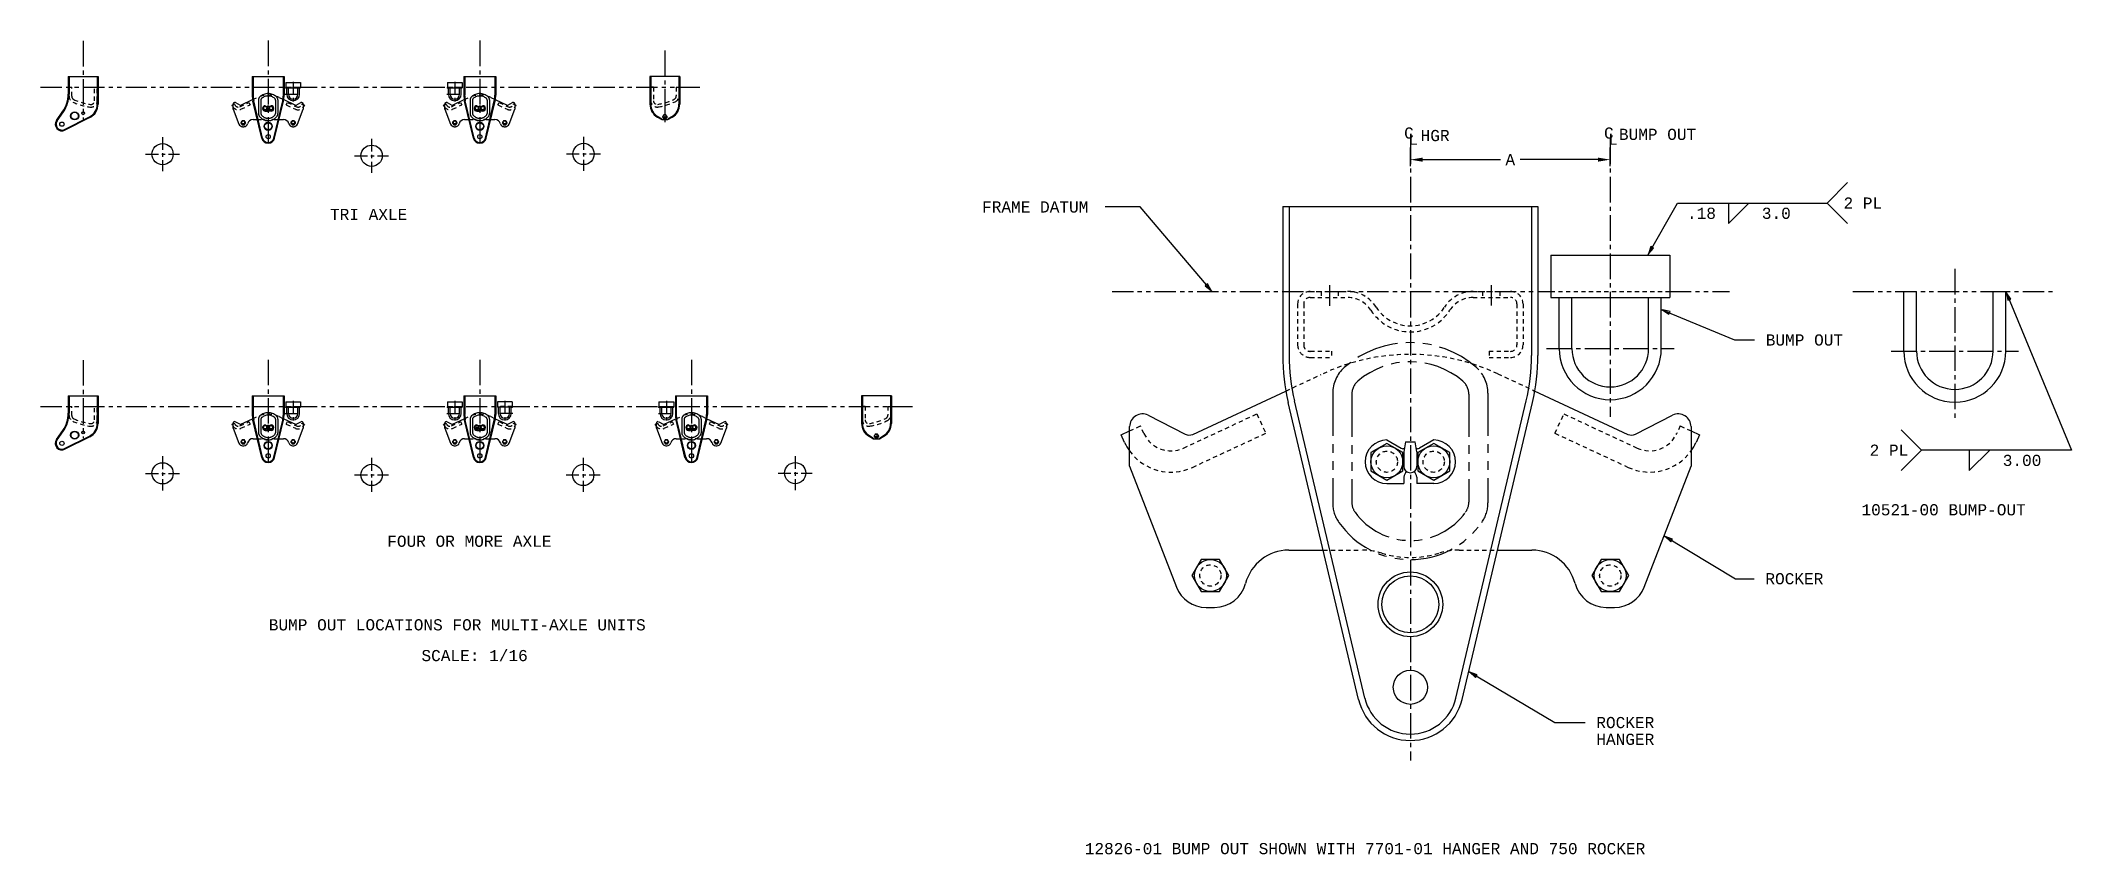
# Model space of a CAD drawing. Extents: x -28.6 to 31.1, y -11.1 to 12.8.
import ezdxf

# ---------------------------------------------------------------- set-up
doc = ezdxf.new("R2010")
doc.units = 0
doc.header["$MEASUREMENT"] = 0
for name, pattern in [('CENTER2', [1.125, 0.75, -0.125, 0.125, -0.125]), ('HIDDEN2', [0.1875, 0.125, -0.0625]), ('PHANTOM2', [1.25, 0.625, -0.125, 0.125, -0.125, 0.125, -0.125])]:
    doc.linetypes.add(name, pattern=pattern)
doc.layers.get('DEFPOINTS').update_dxf_attribs({"linetype": 'CONTINUOUS'})
for name, color, linetype in [('CENTER', 150, 'CENTER2'), ('DIM', 6, 'CONTINUOUS'), ('HIDDEN', 104, 'HIDDEN2'), ('PHANTOM_L', 150, 'PHANTOM2'), ('SOLID_M', 54, 'CONTINUOUS')]:
    doc.layers.add(name, color=color, linetype=linetype)
doc.styles.get("Standard").update_dxf_attribs({"font": 'monotxt.shx'})
doc.dimstyles.new('HALF_SCALE', dxfattribs={"dimscale": 2, "dimtxt": 0.164, "dimasz": 0.18, "dimexe": 0.18, "dimexo": 0.0625, "dimgap": 0.09, "dimtad": 0, "dimtih": 1, "dimtoh": 1, "dimzin": 4, "dimtxsty": 'STANDARD', "dimcen": 0.09, "dimclrd": 6, "dimclre": 6, "dimclrt": 6, "dimazin": 3, "dimtfac": 1, "dimtofl": 0, "dimtmove": 0, "dimatfit": 3, "dimtolj": 1, "dimtzin": 0})

msp = doc.modelspace()

# ---------------------------------------------------------------- texts
at = {"layer": 'DIM', "width": 1.000003}
for s, height, p in [('C', 0.328, (11.498, 9.949)), ('HGR', 0.3281, (11.983, 9.876)), ('C', 0.328, (17.373, 9.949)), (' BUMP OUT', 0.3281, (17.526, 9.911)), ('L', 0.328, (11.619, 9.767)), ('L', 0.328, (17.494, 9.767)), ('TRI AXLE', 0.3281, (-20.066, 7.558)), ('FRAME DATUM', 0.32812, (-0.904, 7.779)), ('.18', 0.3281, (19.81, 7.592)), ('3.0', 0.3281, (22.01, 7.592)), ('2 PL', 0.3281, (24.41, 7.892)), (' BUMP OUT', 0.3281, (21.842, 3.872)), ('2 PL', 0.3281, (25.177, 0.634)), ('3.00', 0.3281, (29.089, 0.334)), ('10521-00 BUMP-OUT', 0.32812, (24.938, -1.116)), ('FOUR OR MORE AXLE', 0.32812, (-18.384, -2.04)), (' ROCKER', 0.3281, (21.83, -3.141)), ('BUMP OUT LOCATIONS FOR MULTI-AXLE UNITS', 0.32812, (-21.864, -4.495)), ('SCALE: 1/16', 0.32812, (-17.378, -5.399)), (' ROCKER', 0.3281, (16.862, -7.366)), (' HANGER', 0.3281, (16.862, -7.858)), ('12826-01 BUMP OUT SHOWN WITH 7701-01 HANGER AND 750 ROCKER', 0.32812, (2.113, -11.069))]:
    msp.add_text(s, height=height, dxfattribs=at).set_placement(p)

# ---------------------------------------------------------------- blocks, each defined once
blk = doc.blocks.new('*D23')
at = {"layer": 'DEFPOINTS', "color": 0}
for p in [(11.681, 9.013), (17.556, 9.332), (17.556, 9.013)]:
    blk.add_point(p, dxfattribs=at)
at = {"layer": 'DIM', "color": 6}
for p, q in [((11.681, 9.138), (11.681, 9.692)), ((17.556, 9.138), (17.556, 9.692)), ((12.041, 9.332), (14.329, 9.332)), ((17.196, 9.332), (14.907, 9.332))]:
    blk.add_line(p, q, dxfattribs=at)
for points in [[(12.041, 9.392), (12.041, 9.272), (11.681, 9.332)], [(17.196, 9.392), (17.196, 9.272), (17.556, 9.332)]]:
    blk.add_solid(points, dxfattribs=at)
at = {"layer": 'DIM', "color": 6, "insert": (14.618, 9.332), "char_height": 0.328, "attachment_point": 5}
blk.add_mtext('\\A1;A', dxfattribs=at)

# ---------------------------------------------------------------- dimensions: what is measured, and where the dimension line sits
at = {"layer": 'DIM'}
dim = msp.add_linear_dim(base=(17.556, 9.332), p1=(11.681, 9.013), p2=(17.556, 9.013), text='A', dimstyle='HALF_SCALE', dxfattribs=at)
dim.commit()
dim.dimension.update_dxf_attribs({"geometry": '*D23', "text_midpoint": (14.618, 9.332)})

# ---------------------------------------------------------------- linework, layer by layer
at = {"layer": 'CENTER'}
for p, q in [((-27.319, 12.821), (-27.319, 10.523)), ((-21.882, 12.828), (-21.882, 9.738)), ((-15.663, 12.828), (-15.663, 9.738)), ((-10.226, 12.536), (-10.226, 10.432)), ((11.681, 9.95), (11.681, -8.316)), ((17.556, 9.95), (17.556, 1.781)), ((27.681, 6.124), (27.681, 1.71)), ((9.306, 5.648), (9.306, 5.039)), ((14.056, 5.648), (14.056, 5.047)), ((15.681, 3.781), (19.431, 3.781)), ((25.806, 3.71), (29.556, 3.71)), ((-27.319, 3.446), (-27.319, 1.148)), ((-21.882, 3.453), (-21.882, 0.363)), ((-15.663, 3.453), (-15.663, 0.363)), ((-9.444, 3.453), (-9.444, 0.363))]:
    msp.add_line(p, q, dxfattribs=at)
at = {"layer": 'CENTER', "ltscale": 0.5}
for p, q in [((-21.148, 11.619), (-21.148, 11.001)), ((-16.398, 11.619), (-16.398, 11.001)), ((-21.382, 11.251), (-20.913, 11.251)), ((-16.632, 11.251), (-16.163, 11.251)), ((-24.985, 9.993), (-24.985, 8.993)), ((-18.843, 9.946), (-18.843, 8.946)), ((-12.615, 9.999), (-12.615, 8.999)), ((-25.485, 9.493), (-24.485, 9.493)), ((-19.343, 9.446), (-18.343, 9.446)), ((-13.115, 9.499), (-12.115, 9.499)), ((-21.382, 1.876), (-20.913, 1.876)), ((-21.148, 2.244), (-21.148, 1.626)), ((-16.632, 1.876), (-16.163, 1.876)), ((-16.398, 2.244), (-16.398, 1.626)), ((-14.694, 1.876), (-15.163, 1.876)), ((-14.929, 2.244), (-14.929, 1.626)), ((-10.413, 1.876), (-9.944, 1.876)), ((-10.179, 2.244), (-10.179, 1.626)), ((-24.985, 0.618), (-24.985, -0.382)), ((-6.396, 0.624), (-6.396, -0.376)), ((-25.485, 0.118), (-24.485, 0.118)), ((-19.343, 0.071), (-18.343, 0.071)), ((-18.843, 0.571), (-18.843, -0.429)), ((-13.124, 0.071), (-12.124, 0.071)), ((-12.624, 0.571), (-12.624, -0.429)), ((-6.896, 0.124), (-5.896, 0.124))]:
    msp.add_line(p, q, dxfattribs=at)
at = {"layer": 'DIM'}
for p, q in [((24.528, 8.656), (23.928, 8.056)), ((3.742, 7.944), (2.717, 7.944)), ((5.857, 5.46), (3.742, 7.944)), ((18.66, 6.531), (19.528, 8.056)), ((19.528, 8.056), (23.928, 8.056)), ((21.028, 7.456), (21.628, 8.056)), ((21.028, 8.056), (21.028, 7.456)), ((23.928, 8.056), (24.528, 7.456)), ((29.181, 5.46), (31.106, 0.798)), ((19.056, 4.933), (21.203, 4.036)), ((21.203, 4.036), (21.795, 4.036)), ((26.106, 1.398), (26.706, 0.798)), ((26.706, 0.798), (26.106, 0.198)), ((31.106, 0.798), (26.706, 0.798)), ((28.106, 0.198), (28.706, 0.798)), ((28.106, 0.798), (28.106, 0.198)), ((19.137, -1.718), (21.238, -2.977)), ((21.238, -2.977), (21.783, -2.977)), ((13.396, -5.705), (15.93, -7.202)), ((15.93, -7.202), (16.815, -7.202))]:
    msp.add_line(p, q, dxfattribs=at)
for points in [[(18.75, 6.781), (18.68, 6.566), (18.829, 6.736)], [(5.653, 5.629), (5.831, 5.491), (5.723, 5.689)], [(29.323, 5.236), (29.196, 5.423), (29.238, 5.201)], [(19.314, 4.875), (19.092, 4.918), (19.279, 4.79)], [(19.385, -1.813), (19.172, -1.738), (19.338, -1.892)], [(13.644, -5.798), (13.43, -5.725), (13.598, -5.877)]]:
    msp.add_lwpolyline(points, close=True, dxfattribs=at)
at = {"layer": 'HIDDEN'}
for p, q in [((-27.733, 11.195), (-27.733, 11.46)), ((-27.733, 11.46), (-27.655, 11.46)), ((-27.655, 11.195), (-27.655, 11.46)), ((-26.983, 11.46), (-26.905, 11.46)), ((-26.983, 11.062), (-26.983, 11.46)), ((-26.905, 11.062), (-26.905, 11.46)), ((-21.366, 11.46), (-20.929, 11.46)), ((-16.616, 11.46), (-16.179, 11.46)), ((-10.562, 11.46), (-10.64, 11.46)), ((-10.64, 11.46), (-10.64, 11.064)), ((-10.562, 11.46), (-10.562, 11.064)), ((-9.89, 11.46), (-9.812, 11.46)), ((-9.89, 11.46), (-9.89, 11.205)), ((-9.812, 11.46), (-9.812, 11.205)), ((-22.913, 10.948), (-22.874, 10.967)), ((-22.86, 10.938), (-22.874, 10.967)), ((-22.715, 10.885), (-22.446, 11.011)), ((-22.682, 10.815), (-22.413, 10.94)), ((-22.446, 11.011), (-22.413, 10.94)), ((-22.339, 11.095), (-22.21, 11.155)), ((-21.561, 11.158), (-21.427, 11.096)), ((-21.351, 10.94), (-21.318, 11.011)), ((-21.351, 10.94), (-21.082, 10.815)), ((-21.318, 11.011), (-21.049, 10.885)), ((-20.89, 10.967), (-20.903, 10.938)), ((-20.89, 10.967), (-20.851, 10.948)), ((-16.694, 10.948), (-16.655, 10.967)), ((-16.642, 10.938), (-16.655, 10.967)), ((-16.496, 10.885), (-16.227, 11.011)), ((-16.463, 10.815), (-16.194, 10.94)), ((-16.227, 11.011), (-16.194, 10.94)), ((-16.12, 11.095), (-15.991, 11.155)), ((-15.342, 11.158), (-15.208, 11.096)), ((-15.132, 10.94), (-15.099, 11.011)), ((-15.132, 10.94), (-14.863, 10.815)), ((-15.099, 11.011), (-14.83, 10.885)), ((-14.671, 10.967), (-14.685, 10.938)), ((-14.671, 10.967), (-14.632, 10.948)), ((-22.202, 10.511), (-22.061, 10.511)), ((-21.703, 10.511), (-21.562, 10.511)), ((-15.983, 10.511), (-15.842, 10.511)), ((-15.484, 10.511), (-15.343, 10.511)), ((8.735, 5.46), (9.838, 5.46)), ((9.056, 5.46), (9.056, 5.281)), ((9.556, 5.46), (9.556, 5.281)), ((13.523, 5.46), (14.627, 5.46)), ((13.806, 5.46), (13.806, 5.281)), ((14.306, 5.46), (14.306, 5.281)), ((15.806, 5.46), (19.306, 5.46)), ((8.368, 5.094), (8.368, 3.889)), ((8.547, 5.094), (8.547, 3.889)), ((8.735, 5.281), (9.838, 5.281)), ((13.523, 5.281), (14.627, 5.281)), ((14.814, 5.094), (14.814, 3.889)), ((14.993, 5.094), (14.993, 3.889)), ((8.735, 3.702), (9.368, 3.702)), ((9.368, 3.702), (9.368, 3.523)), ((13.993, 3.702), (14.627, 3.702)), ((13.993, 3.702), (13.993, 3.523)), ((8.023, 2.536), (9.058, 3.017)), ((8.735, 3.523), (9.368, 3.523)), ((13.993, 3.523), (14.627, 3.523)), ((14.248, 3.044), (15.321, 2.544)), ((-27.733, 1.82), (-27.733, 2.085)), ((-27.733, 2.085), (-27.655, 2.085)), ((-27.655, 1.82), (-27.655, 2.085)), ((-26.983, 1.687), (-26.983, 2.085)), ((-26.983, 2.085), (-26.905, 2.085)), ((-26.905, 1.687), (-26.905, 2.085)), ((-21.366, 2.085), (-20.929, 2.085)), ((-16.616, 2.085), (-16.179, 2.085)), ((-14.71, 2.085), (-15.148, 2.085)), ((-10.398, 2.085), (-9.96, 2.085)), ((-4.421, 2.085), (-4.421, 1.689)), ((-4.343, 2.085), (-4.421, 2.085)), ((-4.343, 2.085), (-4.343, 1.689)), ((-3.671, 2.085), (-3.671, 1.83)), ((-3.671, 2.085), (-3.593, 2.085)), ((-3.593, 2.085), (-3.593, 1.83)), ((5.015, 0.86), (7.169, 1.862)), ((7.169, 1.862), (7.432, 1.296)), ((15.93, 1.296), (16.193, 1.862)), ((16.193, 1.862), (18.347, 0.86)), ((-22.913, 1.573), (-22.873, 1.592)), ((-22.86, 1.563), (-22.873, 1.592)), ((-22.715, 1.51), (-22.446, 1.636)), ((-22.682, 1.44), (-22.413, 1.565)), ((-22.446, 1.636), (-22.413, 1.565)), ((-22.339, 1.72), (-22.21, 1.78)), ((-21.561, 1.783), (-21.427, 1.721)), ((-21.351, 1.565), (-21.318, 1.636)), ((-21.351, 1.565), (-21.082, 1.44)), ((-21.318, 1.636), (-21.049, 1.51)), ((-20.89, 1.592), (-20.903, 1.563)), ((-20.89, 1.592), (-20.851, 1.573)), ((-16.694, 1.573), (-16.655, 1.592)), ((-16.641, 1.563), (-16.655, 1.592)), ((-16.496, 1.51), (-16.227, 1.636)), ((-16.463, 1.439), (-16.194, 1.565)), ((-16.227, 1.636), (-16.194, 1.565)), ((-16.12, 1.72), (-15.991, 1.78)), ((-15.342, 1.783), (-15.208, 1.721)), ((-15.132, 1.565), (-15.099, 1.636)), ((-15.132, 1.565), (-14.863, 1.439)), ((-15.099, 1.636), (-14.83, 1.51)), ((-14.671, 1.592), (-14.684, 1.563)), ((-14.671, 1.592), (-14.632, 1.573)), ((-10.476, 1.573), (-10.436, 1.592)), ((-10.423, 1.563), (-10.436, 1.592)), ((-10.277, 1.51), (-10.008, 1.636)), ((-10.245, 1.44), (-9.975, 1.565)), ((-10.008, 1.636), (-9.975, 1.565)), ((-9.902, 1.72), (-9.772, 1.78)), ((-9.123, 1.783), (-8.989, 1.721)), ((-8.913, 1.565), (-8.88, 1.636)), ((-8.913, 1.565), (-8.644, 1.44)), ((-8.88, 1.636), (-8.611, 1.51)), ((-8.453, 1.592), (-8.466, 1.563)), ((-8.453, 1.592), (-8.413, 1.573)), ((3.431, 1.364), (3.747, 1.511)), ((3.853, 1.284), (3.747, 1.511)), ((5.279, 0.294), (7.432, 1.296)), ((15.93, 1.296), (18.083, 0.294)), ((19.615, 1.511), (19.509, 1.284)), ((19.615, 1.511), (19.931, 1.364)), ((-22.202, 1.136), (-22.061, 1.136)), ((-21.703, 1.136), (-21.562, 1.136)), ((-15.983, 1.136), (-15.842, 1.136)), ((-15.484, 1.136), (-15.343, 1.136)), ((-9.765, 1.136), (-9.624, 1.136)), ((-9.265, 1.136), (-9.124, 1.136)), ((9.12, -2.136), (10.246, -2.136)), ((13.115, -2.136), (14.242, -2.136))]:
    msp.add_line(p, q, dxfattribs=at)
for centre, radius in [((-21.968, 10.835), 0.0391), ((-21.796, 10.835), 0.0391), ((-15.749, 10.835), 0.0391), ((-15.577, 10.835), 0.0391), ((-22.616, 10.418), 0.0391), ((-21.148, 10.418), 0.0391), ((-16.398, 10.418), 0.0391), ((-14.929, 10.418), 0.0391), ((-10.226, 10.585), 0.0391), ((-21.968, 1.46), 0.0391), ((-21.796, 1.46), 0.0391), ((-15.749, 1.46), 0.0391), ((-15.577, 1.46), 0.0391), ((-9.53, 1.46), 0.0391), ((-9.358, 1.46), 0.0391), ((-4.007, 1.21), 0.0391), ((-22.616, 1.043), 0.0391), ((-21.148, 1.043), 0.0391), ((-16.398, 1.043), 0.0391), ((-14.929, 1.043), 0.0391), ((-10.179, 1.043), 0.0391), ((-8.71, 1.043), 0.0391), ((10.993, 0.458), 0.312), ((12.368, 0.458), 0.312), ((5.806, -2.882), 0.312), ((17.556, -2.882), 0.312)]:
    msp.add_circle(centre, radius, dxfattribs=at)
for centre, radius, start, end in [((-27.546, 11.195), 0.188, 179.99996, 246.36908), ((-27.546, 11.195), 0.109, 179.99996, 246.36908), ((-26.801, 12.898), 2.047, 246.36915, 260.95876), ((-26.801, 12.898), 1.969, 246.36915, 260.95876), ((-27.093, 11.062), 0.188, 260.95876, 0.00004), ((-27.093, 11.062), 0.109, 260.95876, 0.00004), ((-22.761, 10.985), 0.188, 215.87705, 294.95786), ((-22.761, 10.985), 0.109, 204.95793, 294.95786), ((-21.882, 10.472), 0.758, 64.94734, 115.63685), ((-21.003, 10.985), 0.188, 245.04218, 324.12297), ((-21.003, 10.985), 0.109, 245.04218, 335.04211), ((-16.542, 10.985), 0.188, 215.87705, 294.95786), ((-16.542, 10.985), 0.109, 204.95793, 294.95786), ((-15.663, 10.472), 0.758, 64.94734, 115.63685), ((-14.784, 10.985), 0.188, 245.04218, 324.12297), ((-14.784, 10.985), 0.109, 245.04218, 335.04211), ((-10.452, 11.064), 0.188, 179.99996, 279.59407), ((-10.452, 11.064), 0.109, 179.99991, 279.59407), ((-10.749, 12.82), 1.891, 279.59408, 294.90103), ((-10.749, 12.82), 1.969, 279.59408, 294.90103), ((-9.999, 11.205), 0.109, 294.90108, 0.00004), ((-9.999, 11.205), 0.188, 294.90108, 0.00002), ((-22.061, 10.261), 0.25, 72.65671, 89.9967), ((-21.882, 10.835), 0.352, 252.65986, 287.34154), ((-21.703, 10.261), 0.25, 89.99971, 107.34129), ((-15.842, 10.261), 0.25, 72.65671, 89.9967), ((-15.663, 10.835), 0.352, 252.65986, 287.34154), ((-15.484, 10.261), 0.25, 89.99971, 107.34129), ((8.735, 5.094), 0.366, 89.99998, 179.99996), ((9.838, 4.469), 0.991, 32.61357, 89.99954), ((13.523, 4.469), 0.991, 89.99949, 147.38614), ((14.627, 5.094), 0.366, 0, 89.99998), ((8.735, 5.094), 0.188, 89.99998, 179.99996), ((9.838, 4.469), 0.812, 32.61347, 89.99938), ((11.681, 5.648), 1.375, 212.61381, 327.38643), ((11.681, 5.648), 1.196, 212.61381, 327.38643), ((13.523, 4.469), 0.812, 89.99949, 147.38614), ((14.627, 5.094), 0.188, 0, 89.99998), ((8.735, 3.889), 0.366, 179.99996, 270), ((8.735, 3.889), 0.188, 179.99996, 270), ((11.681, -2.448), 6.062, 64.94734, 115.63685), ((14.627, 3.889), 0.366, 270.00002, 0), ((14.627, 3.889), 0.188, 270.00002, 0), ((-27.546, 1.82), 0.188, 179.99996, 246.36908), ((-27.546, 1.82), 0.109, 179.99996, 246.36908), ((-21.882, 1.097), 0.758, 64.94734, 115.63685), ((-15.663, 1.097), 0.758, 64.94734, 115.63685), ((-9.444, 1.097), 0.758, 64.94734, 115.63685), ((-3.78, 1.83), 0.109, 294.90108, 0.00004), ((-3.78, 1.83), 0.188, 294.90108, 0.00002), ((-26.801, 3.523), 2.047, 246.36915, 260.95876), ((-26.801, 3.523), 1.969, 246.36915, 260.95876), ((-27.093, 1.687), 0.188, 260.95876, 0.00004), ((-27.093, 1.687), 0.109, 260.95876, 0.00004), ((-22.761, 1.61), 0.188, 215.87705, 294.95786), ((-22.761, 1.61), 0.109, 204.95793, 294.95786), ((-21.003, 1.61), 0.188, 245.04218, 324.12297), ((-21.003, 1.61), 0.109, 245.04218, 335.04211), ((-16.542, 1.61), 0.188, 215.87705, 294.95786), ((-16.542, 1.61), 0.109, 204.95793, 294.95786), ((-14.784, 1.61), 0.188, 245.04218, 324.12297), ((-14.784, 1.61), 0.109, 245.04218, 335.04211), ((-10.324, 1.61), 0.188, 215.87705, 294.95786), ((-10.324, 1.61), 0.109, 204.95793, 294.95786), ((-8.565, 1.61), 0.188, 245.04218, 324.12297), ((-8.565, 1.61), 0.109, 245.04218, 335.04211), ((-4.233, 1.689), 0.188, 179.99996, 279.59407), ((-4.233, 1.689), 0.109, 179.99991, 279.59407), ((-4.53, 3.445), 1.891, 279.59408, 294.90103), ((-4.53, 3.445), 1.969, 279.59408, 294.90103), ((4.646, 1.654), 0.875, 204.95793, 294.95786), ((18.715, 1.654), 0.875, 245.04218, 335.04211), ((-22.061, 0.886), 0.25, 72.65671, 89.9967), ((-21.882, 1.46), 0.352, 252.65986, 287.34154), ((-21.703, 0.886), 0.25, 89.99971, 107.34129), ((-15.842, 0.886), 0.25, 72.65671, 89.9967), ((-15.663, 1.46), 0.352, 252.65986, 287.34154), ((-15.484, 0.886), 0.25, 89.99971, 107.34129), ((-9.624, 0.886), 0.25, 72.65671, 89.9967), ((-9.444, 1.46), 0.352, 252.65986, 287.34154), ((-9.265, 0.886), 0.25, 89.99971, 107.34129), ((4.646, 1.654), 1.5, 215.87705, 294.95786), ((18.715, 1.654), 1.5, 245.04218, 324.12297), ((10.246, -4.136), 2, 72.65671, 89.9967), ((11.681, 0.458), 2.812, 252.65986, 287.34154), ((13.115, -4.136), 2, 89.99971, 107.34129)]:
    msp.add_arc(centre, radius, start, end, dxfattribs=at)
at = {"layer": 'PHANTOM_L'}
for p, q in [((-28.569, 11.46), (-9.113, 11.46)), ((-22.167, 11.087), (-22.167, 10.684)), ((-22.097, 11.083), (-22.097, 10.687)), ((-21.667, 11.083), (-21.667, 10.687)), ((-21.597, 11.087), (-21.597, 10.684)), ((-15.948, 11.087), (-15.948, 10.684)), ((-15.878, 11.083), (-15.878, 10.687)), ((-15.448, 11.083), (-15.448, 10.687)), ((-15.378, 11.087), (-15.378, 10.684)), ((2.916, 5.46), (15.806, 5.46)), ((19.306, 5.46), (21.057, 5.46)), ((24.681, 5.46), (30.681, 5.46)), ((-28.569, 2.085), (-2.895, 2.085)), ((-22.167, 1.712), (-22.167, 1.309)), ((-22.097, 1.708), (-22.097, 1.312)), ((-21.667, 1.708), (-21.667, 1.312)), ((-21.597, 1.712), (-21.597, 1.309)), ((-15.948, 1.712), (-15.948, 1.309)), ((-15.878, 1.708), (-15.878, 1.312)), ((-15.448, 1.708), (-15.448, 1.312)), ((-15.378, 1.712), (-15.378, 1.309)), ((-9.73, 1.712), (-9.73, 1.309)), ((-9.659, 1.708), (-9.659, 1.312)), ((-9.23, 1.708), (-9.23, 1.312)), ((-9.159, 1.712), (-9.159, 1.309))]:
    msp.add_line(p, q, dxfattribs=at)
at = {"layer": 'PHANTOM_L', "ltscale": 2}
for p, q in [((9.399, 2.474), (9.399, -0.749)), ((9.962, 2.445), (9.962, -0.729)), ((13.399, 2.445), (13.399, -0.729)), ((13.962, 2.474), (13.962, -0.749))]:
    msp.add_line(p, q, dxfattribs=at)
at = {"layer": 'PHANTOM_L'}
for centre, radius, start, end in [((-22.042, 11.087), 0.125, 131.3983, 179.99991), ((-21.882, 10.905), 0.367, 48.60166, 131.3983), ((-22.034, 11.083), 0.0625, 130.54153, 179.99991), ((-21.882, 10.905), 0.297, 49.45841, 130.54158), ((-21.73, 11.083), 0.0625, 0, 49.45844), ((-21.722, 11.087), 0.125, 0, 48.60169), ((-15.823, 11.087), 0.125, 131.3983, 179.99991), ((-15.663, 10.905), 0.367, 48.60166, 131.3983), ((-15.816, 11.083), 0.0625, 130.54153, 179.99991), ((-15.663, 10.905), 0.297, 49.45841, 130.54158), ((-15.511, 11.083), 0.0625, 0, 49.45844), ((-15.503, 11.087), 0.125, 0, 48.60169), ((-22.042, 10.684), 0.125, 179.99996, 214.91518), ((-21.882, 10.796), 0.32, 214.9152, 325.08481), ((-22.034, 10.687), 0.0625, 179.99991, 215.65902), ((-21.882, 10.796), 0.25, 215.65909, 324.34093), ((-21.73, 10.687), 0.0625, 324.34099, 0.00007), ((-21.722, 10.684), 0.125, 325.08482, 0.00002), ((-15.823, 10.684), 0.125, 179.99996, 214.91518), ((-15.663, 10.796), 0.32, 214.9152, 325.08481), ((-15.816, 10.687), 0.0625, 179.99991, 215.65902), ((-15.663, 10.796), 0.25, 215.65909, 324.34093), ((-15.511, 10.687), 0.0625, 324.34099, 0.00007), ((-15.503, 10.684), 0.125, 325.08482, 0.00002), ((12.962, 2.474), 1, 0, 48.60169), ((12.899, 2.445), 0.5, 0, 49.45844), ((-22.042, 1.712), 0.125, 131.3983, 179.99991), ((-21.882, 1.53), 0.367, 48.60166, 131.3983), ((-21.882, 1.53), 0.297, 49.45841, 130.54158), ((-21.722, 1.712), 0.125, 0, 48.60169), ((-15.823, 1.712), 0.125, 131.3983, 179.99991), ((-15.663, 1.53), 0.367, 48.60166, 131.3983), ((-15.663, 1.53), 0.297, 49.45841, 130.54158), ((-15.503, 1.712), 0.125, 0, 48.60169), ((-9.605, 1.712), 0.125, 131.3983, 179.99991), ((-9.444, 1.53), 0.367, 48.60166, 131.3983), ((-9.444, 1.53), 0.297, 49.45841, 130.54158), ((-9.284, 1.712), 0.125, 0, 48.60169), ((-22.042, 1.309), 0.125, 179.99996, 214.91518), ((-21.882, 1.421), 0.32, 214.9152, 325.08481), ((-22.034, 1.708), 0.0625, 130.54153, 179.99991), ((-22.034, 1.312), 0.0625, 179.99991, 215.65902), ((-21.882, 1.421), 0.25, 215.65909, 324.34093), ((-21.73, 1.708), 0.0625, 0, 49.45844), ((-21.73, 1.312), 0.0625, 324.34099, 0.00007), ((-21.722, 1.309), 0.125, 325.08482, 0.00002), ((-15.823, 1.309), 0.125, 179.99996, 214.91518), ((-15.663, 1.421), 0.32, 214.9152, 325.08481), ((-15.816, 1.708), 0.0625, 130.54153, 179.99991), ((-15.816, 1.312), 0.0625, 179.99991, 215.65902), ((-15.663, 1.421), 0.25, 215.65909, 324.34093), ((-15.511, 1.708), 0.0625, 0, 49.45844), ((-15.511, 1.312), 0.0625, 324.34099, 0.00007), ((-15.503, 1.309), 0.125, 325.08482, 0.00002), ((-9.605, 1.309), 0.125, 179.99996, 214.91518), ((-9.444, 1.421), 0.32, 214.9152, 325.08481), ((-9.597, 1.708), 0.0625, 130.54153, 179.99991), ((-9.597, 1.312), 0.0625, 179.99991, 215.65902), ((-9.444, 1.421), 0.25, 215.65909, 324.34093), ((-9.292, 1.708), 0.0625, 0, 49.45844), ((-9.292, 1.312), 0.0625, 324.34099, 0.00007), ((-9.284, 1.309), 0.125, 325.08482, 0.00002), ((10.462, -0.729), 0.5, 179.99991, 215.65902), ((12.899, -0.729), 0.5, 324.34099, 0.00007), ((12.962, -0.749), 1, 325.08482, 0.00002)]:
    msp.add_arc(centre, radius, start, end, dxfattribs=at)
at = {"layer": 'PHANTOM_L', "ltscale": 2}
for centre, radius, start, end in [((11.681, 1.02), 2.938, 48.60166, 131.3983), ((10.399, 2.474), 1, 131.3983, 179.99991), ((11.681, 1.02), 2.375, 49.45841, 130.54158), ((10.462, 2.445), 0.5, 130.54153, 179.99991), ((10.399, -0.749), 1, 179.99996, 214.91518), ((11.681, 0.145), 2, 215.65909, 324.34093), ((11.681, 0.145), 2.562, 214.9152, 325.08481)]:
    msp.add_arc(centre, radius, start, end, dxfattribs=at)
at = {"layer": 'SOLID_M'}
for p, q in [((-27.757, 11.773), (-27.757, 11.257)), ((-27.757, 11.773), (-26.882, 11.773)), ((-27.734, 11.773), (-27.734, 11.257)), ((-26.904, 11.773), (-26.904, 10.96)), ((-26.882, 11.773), (-26.882, 10.96)), ((-22.351, 11.773), (-22.351, 11.226)), ((-22.351, 11.773), (-21.413, 11.773)), ((-22.327, 11.773), (-22.327, 11.226)), ((-21.437, 11.773), (-21.437, 11.226)), ((-21.413, 11.773), (-21.413, 11.226)), ((-21.366, 11.594), (-21.366, 11.438)), ((-21.366, 11.594), (-20.929, 11.594)), ((-21.366, 11.438), (-20.929, 11.438)), ((-21.335, 11.251), (-21.335, 11.438)), ((-21.288, 11.251), (-21.288, 11.438)), ((-21.007, 11.251), (-21.007, 11.438)), ((-20.96, 11.251), (-20.96, 11.438)), ((-20.929, 11.594), (-20.929, 11.438)), ((-16.616, 11.594), (-16.616, 11.438)), ((-16.616, 11.594), (-16.179, 11.594)), ((-16.616, 11.438), (-16.179, 11.438)), ((-16.585, 11.251), (-16.585, 11.438)), ((-16.538, 11.251), (-16.538, 11.438)), ((-16.257, 11.251), (-16.257, 11.438)), ((-16.21, 11.251), (-16.21, 11.438)), ((-16.179, 11.594), (-16.179, 11.438)), ((-16.132, 11.773), (-16.132, 11.226)), ((-16.132, 11.773), (-15.194, 11.773)), ((-16.108, 11.773), (-16.108, 11.226)), ((-15.218, 11.773), (-15.218, 11.226)), ((-15.194, 11.773), (-15.194, 11.226)), ((-10.663, 11.773), (-10.663, 10.96)), ((-9.788, 11.773), (-10.663, 11.773)), ((-10.641, 11.773), (-10.641, 10.96)), ((-9.81, 11.773), (-9.81, 10.96)), ((-9.788, 11.773), (-9.788, 10.96)), ((-28.104, 10.486), (-27.916, 10.753)), ((-22.944, 10.934), (-22.913, 10.948)), ((-22.931, 10.905), (-22.944, 10.934)), ((-22.913, 10.819), (-22.913, 10.964)), ((-22.913, 10.819), (-22.741, 10.375)), ((-22.845, 11.006), (-22.708, 10.936)), ((-22.681, 10.936), (-22.339, 11.095)), ((-22.072, 9.962), (-22.33, 11.053)), ((-22.049, 9.967), (-22.308, 11.058)), ((-21.968, 10.903), (-22.026, 10.869)), ((-22.026, 10.869), (-22.026, 10.801)), ((-22.026, 10.801), (-21.968, 10.767)), ((-21.968, 10.915), (-21.915, 10.885)), ((-21.909, 10.869), (-21.968, 10.903)), ((-21.968, 10.767), (-21.909, 10.801)), ((-21.968, 10.755), (-21.905, 10.755)), ((-21.909, 10.801), (-21.909, 10.869)), ((-21.9, 10.909), (-21.906, 10.872)), ((-21.906, 10.872), (-21.906, 10.819)), ((-21.905, 10.778), (-21.905, 10.755)), ((-21.9, 10.909), (-21.864, 10.909)), ((-21.858, 10.872), (-21.864, 10.909)), ((-21.858, 10.872), (-21.858, 10.819)), ((-21.858, 10.778), (-21.858, 10.755)), ((-21.796, 10.755), (-21.858, 10.755)), ((-21.796, 10.903), (-21.855, 10.869)), ((-21.855, 10.869), (-21.855, 10.801)), ((-21.855, 10.801), (-21.796, 10.767)), ((-21.796, 10.915), (-21.849, 10.885)), ((-21.737, 10.869), (-21.796, 10.903)), ((-21.796, 10.767), (-21.737, 10.801)), ((-21.737, 10.801), (-21.737, 10.869)), ((-21.715, 9.967), (-21.456, 11.058)), ((-21.692, 9.962), (-21.433, 11.053)), ((-21.427, 11.096), (-21.082, 10.936)), ((-21.055, 10.936), (-20.919, 11.006)), ((-21.023, 10.375), (-20.851, 10.819)), ((-20.851, 10.964), (-20.851, 10.819)), ((-20.851, 10.948), (-20.819, 10.934)), ((-20.819, 10.934), (-20.832, 10.905)), ((-16.726, 10.934), (-16.694, 10.948)), ((-16.712, 10.905), (-16.726, 10.934)), ((-16.694, 10.819), (-16.694, 10.964)), ((-16.694, 10.819), (-16.522, 10.375)), ((-16.626, 11.006), (-16.49, 10.936)), ((-16.462, 10.936), (-16.12, 11.095)), ((-15.853, 9.962), (-16.112, 11.053)), ((-15.83, 9.967), (-16.089, 11.058)), ((-15.749, 10.903), (-15.808, 10.869)), ((-15.808, 10.869), (-15.808, 10.801)), ((-15.808, 10.801), (-15.749, 10.767)), ((-15.749, 10.915), (-15.696, 10.885)), ((-15.691, 10.869), (-15.749, 10.903)), ((-15.749, 10.767), (-15.691, 10.801)), ((-15.749, 10.755), (-15.687, 10.755)), ((-15.691, 10.801), (-15.691, 10.869)), ((-15.681, 10.909), (-15.688, 10.872)), ((-15.688, 10.872), (-15.688, 10.819)), ((-15.687, 10.778), (-15.687, 10.755)), ((-15.681, 10.909), (-15.645, 10.909)), ((-15.639, 10.872), (-15.645, 10.909)), ((-15.64, 10.778), (-15.64, 10.755)), ((-15.577, 10.755), (-15.64, 10.755)), ((-15.639, 10.872), (-15.639, 10.819)), ((-15.577, 10.903), (-15.636, 10.869)), ((-15.636, 10.869), (-15.636, 10.801)), ((-15.636, 10.801), (-15.577, 10.767)), ((-15.577, 10.915), (-15.63, 10.885)), ((-15.519, 10.869), (-15.577, 10.903)), ((-15.577, 10.767), (-15.519, 10.801)), ((-15.519, 10.801), (-15.519, 10.869)), ((-15.496, 9.967), (-15.237, 11.058)), ((-15.473, 9.962), (-15.215, 11.053)), ((-15.208, 11.096), (-14.864, 10.936)), ((-14.836, 10.936), (-14.7, 11.006)), ((-14.804, 10.375), (-14.632, 10.819)), ((-14.632, 10.964), (-14.632, 10.819)), ((-14.632, 10.948), (-14.601, 10.934)), ((-14.601, 10.934), (-14.614, 10.905)), ((-28.086, 10.474), (-27.898, 10.74)), ((-27.867, 10.22), (-27.133, 10.589)), ((-27.122, 10.569), (-27.856, 10.2)), ((-22.65, 10.476), (-22.684, 10.418)), ((-22.684, 10.418), (-22.65, 10.359)), ((-22.582, 10.476), (-22.65, 10.476)), ((-22.65, 10.359), (-22.582, 10.359)), ((-22.632, 10.3), (-22.601, 10.3)), ((-22.549, 10.418), (-22.582, 10.476)), ((-22.582, 10.359), (-22.549, 10.418)), ((-22.328, 10.511), (-22.202, 10.511)), ((-21.562, 10.511), (-21.435, 10.511)), ((-21.181, 10.476), (-21.215, 10.418)), ((-21.215, 10.418), (-21.181, 10.359)), ((-21.114, 10.476), (-21.181, 10.476)), ((-21.181, 10.359), (-21.114, 10.359)), ((-21.163, 10.3), (-21.132, 10.3)), ((-21.08, 10.418), (-21.114, 10.476)), ((-21.114, 10.359), (-21.08, 10.418)), ((-16.431, 10.476), (-16.465, 10.418)), ((-16.465, 10.418), (-16.431, 10.359)), ((-16.364, 10.476), (-16.431, 10.476)), ((-16.431, 10.359), (-16.364, 10.359)), ((-16.413, 10.3), (-16.382, 10.3)), ((-16.33, 10.418), (-16.364, 10.476)), ((-16.364, 10.359), (-16.33, 10.418)), ((-16.11, 10.511), (-15.983, 10.511)), ((-15.343, 10.511), (-15.217, 10.511)), ((-14.963, 10.476), (-14.996, 10.418)), ((-14.996, 10.418), (-14.963, 10.359)), ((-14.895, 10.476), (-14.963, 10.476)), ((-14.963, 10.359), (-14.895, 10.359)), ((-14.944, 10.3), (-14.913, 10.3)), ((-14.861, 10.418), (-14.895, 10.476)), ((-14.895, 10.359), (-14.861, 10.418)), ((-10.444, 10.581), (-10.316, 10.507)), ((-10.433, 10.6), (-10.343, 10.548)), ((-10.316, 10.507), (-10.135, 10.507)), ((-10.259, 10.644), (-10.293, 10.585)), ((-10.293, 10.585), (-10.259, 10.526)), ((-10.192, 10.644), (-10.259, 10.644)), ((-10.259, 10.526), (-10.192, 10.526)), ((-10.158, 10.585), (-10.192, 10.644)), ((-10.192, 10.526), (-10.158, 10.585)), ((-10.135, 10.507), (-10.007, 10.581)), ((-10.108, 10.548), (-10.018, 10.6)), ((7.931, 7.958), (15.431, 7.958)), ((7.931, 7.958), (7.931, 3.583)), ((8.118, 7.958), (8.118, 3.583)), ((15.243, 7.958), (15.243, 3.583)), ((15.431, 7.958), (15.431, 3.583)), ((15.806, 6.531), (19.306, 6.531)), ((15.806, 6.531), (15.806, 5.281)), ((19.306, 6.531), (19.306, 5.281)), ((26.181, 3.71), (26.181, 5.46)), ((26.181, 5.46), (26.556, 5.46)), ((26.556, 3.71), (26.556, 5.46)), ((28.806, 3.71), (28.806, 5.46)), ((28.806, 5.46), (29.181, 5.46)), ((29.181, 3.71), (29.181, 5.46)), ((15.806, 5.281), (19.306, 5.281)), ((16.056, 3.781), (16.056, 5.281)), ((16.431, 3.781), (16.431, 5.281)), ((18.681, 3.781), (18.681, 5.281)), ((19.056, 3.781), (19.056, 5.281)), ((-27.757, 2.398), (-26.882, 2.398)), ((-27.757, 2.398), (-27.757, 1.882)), ((-27.734, 2.398), (-27.734, 1.882)), ((-26.904, 2.398), (-26.904, 1.585)), ((-26.882, 2.398), (-26.882, 1.585)), ((-22.351, 2.398), (-21.413, 2.398)), ((-22.351, 2.398), (-22.351, 1.851)), ((-22.327, 2.398), (-22.327, 1.851)), ((-21.437, 2.398), (-21.437, 1.851)), ((-21.413, 2.398), (-21.413, 1.851)), ((-16.132, 2.398), (-15.194, 2.398)), ((-16.132, 2.398), (-16.132, 1.851)), ((-16.108, 2.398), (-16.108, 1.851)), ((-15.218, 2.398), (-15.218, 1.851)), ((-15.194, 2.398), (-15.194, 1.851)), ((-9.913, 2.398), (-8.976, 2.398)), ((-9.913, 2.398), (-9.913, 1.851)), ((-9.89, 2.398), (-9.89, 1.851)), ((-8.999, 2.398), (-8.999, 1.851)), ((-8.976, 2.398), (-8.976, 1.851)), ((-4.444, 2.398), (-4.444, 1.585)), ((-3.569, 2.398), (-4.444, 2.398)), ((-4.422, 2.398), (-4.422, 1.585)), ((-3.592, 2.398), (-3.592, 1.585)), ((-3.569, 2.398), (-3.569, 1.585)), ((5.286, 1.262), (8.023, 2.536)), ((15.321, 2.544), (18.076, 1.262)), ((-21.366, 2.219), (-21.366, 2.063)), ((-21.366, 2.219), (-20.929, 2.219)), ((-21.366, 2.063), (-20.929, 2.063)), ((-21.335, 1.876), (-21.335, 2.063)), ((-21.288, 1.876), (-21.288, 2.063)), ((-21.007, 1.876), (-21.007, 2.063)), ((-20.96, 1.876), (-20.96, 2.063)), ((-20.929, 2.219), (-20.929, 2.063)), ((-16.616, 2.219), (-16.616, 2.063)), ((-16.616, 2.219), (-16.179, 2.219)), ((-16.616, 2.063), (-16.179, 2.063)), ((-16.585, 1.876), (-16.585, 2.063)), ((-16.538, 1.876), (-16.538, 2.063)), ((-16.257, 1.876), (-16.257, 2.063)), ((-16.21, 1.876), (-16.21, 2.063)), ((-16.179, 2.219), (-16.179, 2.063)), ((-14.71, 2.219), (-15.148, 2.219)), ((-15.148, 2.219), (-15.148, 2.063)), ((-14.71, 2.063), (-15.148, 2.063)), ((-15.116, 1.876), (-15.116, 2.063)), ((-15.069, 1.876), (-15.069, 2.063)), ((-14.788, 1.876), (-14.788, 2.063)), ((-14.741, 1.876), (-14.741, 2.063)), ((-14.71, 2.219), (-14.71, 2.063)), ((-10.398, 2.219), (-10.398, 2.063)), ((-10.398, 2.219), (-9.96, 2.219)), ((-10.398, 2.063), (-9.96, 2.063)), ((-10.366, 1.876), (-10.366, 2.063)), ((-10.319, 1.876), (-10.319, 2.063)), ((-10.038, 1.876), (-10.038, 2.063)), ((-9.991, 1.876), (-9.991, 2.063)), ((-9.96, 2.219), (-9.96, 2.063)), ((3.977, 1.823), (5.068, 1.266)), ((10.16, -6.527), (8.092, 2.199)), ((10.343, -6.484), (8.275, 2.243)), ((13.019, -6.484), (15.087, 2.243)), ((13.201, -6.527), (15.269, 2.199)), ((18.295, 1.266), (19.386, 1.823)), ((-28.104, 1.111), (-27.916, 1.378)), ((-28.086, 1.099), (-27.898, 1.365)), ((-27.867, 0.845), (-27.133, 1.214)), ((-27.122, 1.194), (-27.856, 0.825)), ((-22.944, 1.559), (-22.913, 1.573)), ((-22.931, 1.53), (-22.944, 1.559)), ((-22.913, 1.444), (-22.913, 1.589)), ((-22.913, 1.444), (-22.741, 1)), ((-22.845, 1.631), (-22.708, 1.561)), ((-22.681, 1.561), (-22.339, 1.72)), ((-22.072, 0.587), (-22.33, 1.678)), ((-22.049, 0.592), (-22.308, 1.683)), ((-21.968, 1.528), (-22.026, 1.494)), ((-22.026, 1.494), (-22.026, 1.426)), ((-22.026, 1.426), (-21.968, 1.392)), ((-21.968, 1.54), (-21.915, 1.51)), ((-21.909, 1.494), (-21.968, 1.528)), ((-21.968, 1.392), (-21.909, 1.426)), ((-21.968, 1.38), (-21.905, 1.38)), ((-21.909, 1.426), (-21.909, 1.494)), ((-21.9, 1.534), (-21.906, 1.497)), ((-21.906, 1.497), (-21.906, 1.444)), ((-21.905, 1.404), (-21.905, 1.38)), ((-21.9, 1.534), (-21.864, 1.534)), ((-21.858, 1.497), (-21.864, 1.534)), ((-21.858, 1.497), (-21.858, 1.444)), ((-21.858, 1.404), (-21.858, 1.38)), ((-21.796, 1.38), (-21.858, 1.38)), ((-21.796, 1.528), (-21.855, 1.494)), ((-21.855, 1.494), (-21.855, 1.426)), ((-21.855, 1.426), (-21.796, 1.392)), ((-21.796, 1.54), (-21.849, 1.51)), ((-21.737, 1.494), (-21.796, 1.528)), ((-21.796, 1.392), (-21.737, 1.426)), ((-21.737, 1.426), (-21.737, 1.494)), ((-21.715, 0.592), (-21.456, 1.683)), ((-21.692, 0.587), (-21.433, 1.678)), ((-21.427, 1.721), (-21.082, 1.561)), ((-21.055, 1.561), (-20.919, 1.631)), ((-21.023, 1), (-20.851, 1.444)), ((-20.851, 1.589), (-20.851, 1.444)), ((-20.851, 1.573), (-20.819, 1.559)), ((-20.819, 1.559), (-20.832, 1.53)), ((-16.726, 1.559), (-16.694, 1.573)), ((-16.712, 1.53), (-16.726, 1.559)), ((-16.694, 1.444), (-16.694, 1.589)), ((-16.694, 1.444), (-16.522, 1)), ((-16.626, 1.631), (-16.49, 1.561)), ((-16.462, 1.561), (-16.12, 1.72)), ((-15.853, 0.587), (-16.112, 1.678)), ((-15.83, 0.592), (-16.089, 1.683)), ((-15.749, 1.528), (-15.808, 1.494)), ((-15.808, 1.494), (-15.808, 1.426)), ((-15.808, 1.426), (-15.749, 1.392)), ((-15.749, 1.54), (-15.696, 1.51)), ((-15.691, 1.494), (-15.749, 1.528)), ((-15.749, 1.392), (-15.691, 1.426)), ((-15.749, 1.38), (-15.687, 1.38)), ((-15.691, 1.426), (-15.691, 1.494)), ((-15.681, 1.534), (-15.688, 1.497)), ((-15.688, 1.497), (-15.688, 1.444)), ((-15.687, 1.404), (-15.687, 1.38)), ((-15.681, 1.534), (-15.645, 1.534)), ((-15.639, 1.497), (-15.645, 1.534)), ((-15.64, 1.404), (-15.64, 1.38)), ((-15.577, 1.38), (-15.64, 1.38)), ((-15.639, 1.497), (-15.639, 1.444)), ((-15.577, 1.528), (-15.636, 1.494)), ((-15.636, 1.494), (-15.636, 1.426)), ((-15.636, 1.426), (-15.577, 1.392)), ((-15.577, 1.54), (-15.63, 1.51)), ((-15.519, 1.494), (-15.577, 1.528)), ((-15.577, 1.392), (-15.519, 1.426)), ((-15.519, 1.426), (-15.519, 1.494)), ((-15.496, 0.592), (-15.237, 1.683)), ((-15.473, 0.587), (-15.214, 1.678)), ((-15.208, 1.721), (-14.864, 1.561)), ((-14.836, 1.561), (-14.7, 1.631)), ((-14.804, 1), (-14.632, 1.444)), ((-14.632, 1.589), (-14.632, 1.444)), ((-14.632, 1.573), (-14.6, 1.559)), ((-14.6, 1.559), (-14.614, 1.53)), ((-10.507, 1.559), (-10.476, 1.573)), ((-10.494, 1.53), (-10.507, 1.559)), ((-10.476, 1.444), (-10.476, 1.589)), ((-10.476, 1.444), (-10.304, 1)), ((-10.407, 1.631), (-10.271, 1.561)), ((-10.244, 1.561), (-9.902, 1.72)), ((-9.634, 0.587), (-9.893, 1.678)), ((-9.612, 0.592), (-9.87, 1.683)), ((-9.53, 1.528), (-9.589, 1.494)), ((-9.589, 1.494), (-9.589, 1.426)), ((-9.589, 1.426), (-9.53, 1.392)), ((-9.53, 1.54), (-9.478, 1.51)), ((-9.472, 1.494), (-9.53, 1.528)), ((-9.53, 1.392), (-9.472, 1.426)), ((-9.53, 1.38), (-9.468, 1.38)), ((-9.472, 1.426), (-9.472, 1.494)), ((-9.462, 1.534), (-9.469, 1.497)), ((-9.469, 1.497), (-9.469, 1.444)), ((-9.468, 1.404), (-9.468, 1.38)), ((-9.462, 1.534), (-9.427, 1.534)), ((-9.42, 1.497), (-9.427, 1.534)), ((-9.421, 1.404), (-9.421, 1.38)), ((-9.358, 1.38), (-9.421, 1.38)), ((-9.42, 1.497), (-9.42, 1.444)), ((-9.358, 1.528), (-9.417, 1.494)), ((-9.417, 1.494), (-9.417, 1.426)), ((-9.417, 1.426), (-9.358, 1.392)), ((-9.358, 1.54), (-9.411, 1.51)), ((-9.3, 1.494), (-9.358, 1.528)), ((-9.358, 1.392), (-9.3, 1.426)), ((-9.3, 1.426), (-9.3, 1.494)), ((-9.277, 0.592), (-9.019, 1.683)), ((-9.254, 0.587), (-8.996, 1.678)), ((-8.989, 1.721), (-8.645, 1.561)), ((-8.618, 1.561), (-8.481, 1.631)), ((-8.585, 1), (-8.413, 1.444)), ((-8.413, 1.589), (-8.413, 1.444)), ((-8.413, 1.573), (-8.382, 1.559)), ((-8.382, 1.559), (-8.395, 1.53)), ((-4.226, 1.206), (-4.097, 1.132)), ((-4.214, 1.225), (-4.124, 1.173)), ((-4.041, 1.269), (-4.075, 1.21)), ((-4.075, 1.21), (-4.041, 1.151)), ((-3.973, 1.269), (-4.041, 1.269)), ((-3.939, 1.21), (-3.973, 1.269)), ((-3.973, 1.151), (-3.939, 1.21)), ((-3.917, 1.132), (-3.788, 1.206)), ((-3.89, 1.173), (-3.799, 1.225)), ((3.181, 1.247), (3.431, 1.364)), ((3.286, 1.021), (3.181, 1.247)), ((3.431, 0.333), (3.431, 1.489)), ((19.931, 1.489), (19.931, 0.333)), ((19.931, 1.364), (20.181, 1.247)), ((20.181, 1.247), (20.076, 1.021)), ((-22.65, 1.101), (-22.684, 1.043)), ((-22.684, 1.043), (-22.65, 0.984)), ((-22.582, 1.101), (-22.65, 1.101)), ((-22.65, 0.984), (-22.582, 0.984)), ((-22.632, 0.925), (-22.601, 0.925)), ((-22.549, 1.043), (-22.582, 1.101)), ((-22.582, 0.984), (-22.549, 1.043)), ((-22.328, 1.136), (-22.202, 1.136)), ((-21.562, 1.136), (-21.435, 1.136)), ((-21.181, 1.101), (-21.215, 1.043)), ((-21.215, 1.043), (-21.181, 0.984)), ((-21.114, 1.101), (-21.181, 1.101)), ((-21.181, 0.984), (-21.114, 0.984)), ((-21.163, 0.925), (-21.132, 0.925)), ((-21.08, 1.043), (-21.114, 1.101)), ((-21.114, 0.984), (-21.08, 1.043)), ((-16.431, 1.101), (-16.465, 1.043)), ((-16.465, 1.043), (-16.431, 0.984)), ((-16.364, 1.101), (-16.431, 1.101)), ((-16.431, 0.984), (-16.364, 0.984)), ((-16.413, 0.925), (-16.382, 0.925)), ((-16.33, 1.043), (-16.364, 1.101)), ((-16.364, 0.984), (-16.33, 1.043)), ((-16.11, 1.136), (-15.983, 1.136)), ((-15.343, 1.136), (-15.217, 1.136)), ((-14.963, 1.101), (-14.996, 1.043)), ((-14.996, 1.043), (-14.963, 0.984)), ((-14.895, 1.101), (-14.963, 1.101)), ((-14.963, 0.984), (-14.895, 0.984)), ((-14.944, 0.925), (-14.913, 0.925)), ((-14.861, 1.043), (-14.895, 1.101)), ((-14.895, 0.984), (-14.861, 1.043)), ((-10.213, 1.101), (-10.246, 1.043)), ((-10.246, 1.043), (-10.213, 0.984)), ((-10.145, 1.101), (-10.213, 1.101)), ((-10.213, 0.984), (-10.145, 0.984)), ((-10.194, 0.925), (-10.163, 0.925)), ((-10.111, 1.043), (-10.145, 1.101)), ((-10.145, 0.984), (-10.111, 1.043)), ((-9.891, 1.136), (-9.765, 1.136)), ((-9.124, 1.136), (-8.998, 1.136)), ((-8.744, 1.101), (-8.778, 1.043)), ((-8.778, 1.043), (-8.744, 0.984)), ((-8.676, 1.101), (-8.744, 1.101)), ((-8.744, 0.984), (-8.676, 0.984)), ((-8.726, 0.925), (-8.694, 0.925)), ((-8.642, 1.043), (-8.676, 1.101)), ((-8.676, 0.984), (-8.642, 1.043)), ((-4.097, 1.132), (-3.917, 1.132)), ((-4.041, 1.151), (-3.973, 1.151)), ((10.993, 0.999), (10.524, 0.729)), ((10.524, 0.729), (10.524, 0.187)), ((10.993, 1.098), (11.415, 0.854)), ((11.462, 0.729), (10.993, 0.999)), ((11.462, 0.187), (11.462, 0.729)), ((11.537, 1.047), (11.486, 0.753)), ((11.486, 0.753), (11.486, 0.331)), ((11.537, 1.047), (11.824, 1.047)), ((11.876, 0.753), (11.824, 1.047)), ((11.876, 0.753), (11.876, 0.331)), ((12.368, 0.999), (11.899, 0.729)), ((11.899, 0.729), (11.899, 0.187)), ((12.368, 1.098), (11.946, 0.854)), ((12.837, 0.729), (12.368, 0.999)), ((12.837, 0.187), (12.837, 0.729)), ((3.431, 0.333), (4.807, -3.221)), ((10.524, 0.187), (10.993, -0.083)), ((10.993, -0.083), (11.462, 0.187)), ((11.493, 0.005), (11.493, -0.182)), ((11.868, 0.005), (11.868, -0.182)), ((11.899, 0.187), (12.368, -0.083)), ((12.368, -0.083), (12.837, 0.187)), ((18.555, -3.221), (19.931, 0.333)), ((10.993, -0.182), (11.493, -0.182)), ((12.368, -0.182), (11.868, -0.182)), ((8.108, -2.136), (9.12, -2.136)), ((14.242, -2.136), (15.253, -2.136)), ((5.535, -2.413), (5.264, -2.882)), ((5.264, -2.882), (5.535, -3.351)), ((6.076, -2.413), (5.535, -2.413)), ((6.347, -2.882), (6.076, -2.413)), ((6.076, -3.351), (6.347, -2.882)), ((17.285, -2.413), (17.014, -2.882)), ((17.014, -2.882), (17.285, -3.351)), ((17.826, -2.413), (17.285, -2.413)), ((18.097, -2.882), (17.826, -2.413)), ((17.826, -3.351), (18.097, -2.882)), ((5.535, -3.351), (6.076, -3.351)), ((17.285, -3.351), (17.826, -3.351)), ((5.681, -3.82), (5.931, -3.82)), ((17.431, -3.82), (17.681, -3.82))]:
    msp.add_line(p, q, dxfattribs=at)
for centre, radius in [((-21.968, 10.835), 0.0586), ((-21.796, 10.835), 0.0586), ((-15.749, 10.835), 0.0586), ((-15.577, 10.835), 0.0586), ((-27.944, 10.374), 0.0625), ((-27.569, 10.616), 0.119), ((-27.569, 10.616), 0.107), ((-27.319, 10.694), 0.0412), ((-22.616, 10.418), 0.0586), ((-21.882, 10.312), 0.119), ((-21.882, 10.312), 0.104), ((-21.148, 10.418), 0.0586), ((-16.398, 10.418), 0.0586), ((-15.663, 10.312), 0.119), ((-15.663, 10.312), 0.104), ((-14.929, 10.418), 0.0586), ((-10.226, 10.585), 0.0586), ((-24.985, 9.493), 0.312), ((-21.882, 10.007), 0.0625), ((-18.843, 9.446), 0.312), ((-15.663, 10.007), 0.0625), ((-12.615, 9.499), 0.312), ((-27.569, 1.241), 0.119), ((-27.569, 1.241), 0.107), ((-27.319, 1.319), 0.0412), ((-21.968, 1.46), 0.0586), ((-21.796, 1.46), 0.0586), ((-15.749, 1.46), 0.0586), ((-15.577, 1.46), 0.0586), ((-9.53, 1.46), 0.0586), ((-9.358, 1.46), 0.0586), ((-4.007, 1.21), 0.0586), ((-27.944, 0.999), 0.0625), ((-22.616, 1.043), 0.0586), ((-21.882, 0.937), 0.119), ((-21.882, 0.937), 0.104), ((-21.882, 0.632), 0.0625), ((-21.148, 1.043), 0.0586), ((-16.398, 1.043), 0.0586), ((-15.663, 0.937), 0.119), ((-15.663, 0.937), 0.104), ((-15.663, 0.632), 0.0625), ((-14.929, 1.043), 0.0586), ((-10.179, 1.043), 0.0586), ((-9.444, 0.937), 0.119), ((-9.444, 0.937), 0.104), ((-9.444, 0.632), 0.0625), ((-8.71, 1.043), 0.0586), ((10.993, 0.458), 0.469), ((12.368, 0.458), 0.469), ((-24.985, 0.118), 0.312), ((-18.843, 0.071), 0.312), ((-12.624, 0.071), 0.312), ((-6.396, 0.124), 0.312), ((5.806, -2.882), 0.469), ((11.681, -3.73), 0.95), ((11.681, -3.73), 0.836), ((17.556, -2.882), 0.469), ((11.681, -6.167), 0.5)]:
    msp.add_circle(centre, radius, dxfattribs=at)
for centre, radius, start, end in [((-28.632, 11.257), 0.875, 324.82872, 359.99998), ((-28.632, 11.257), 0.897, 324.8627, 359.99998), ((-27.319, 10.96), 0.415, 296.73125, 359.99998), ((-27.319, 10.96), 0.438, 296.73125, 359.99998), ((-22.761, 10.985), 0.188, 204.95793, 215.87705), ((-22.866, 10.964), 0.0469, 62.96429, 179.99996), ((-22.694, 10.964), 0.0312, 242.96433, 294.95797), ((-21.601, 11.226), 0.75, 180.00004, 193.33109), ((-21.601, 11.226), 0.727, 180.00004, 193.33109), ((-21.968, 10.835), 0.08, 89.99998, 269.99995), ((-21.909, 10.895), 0.0117, 240.00002, 296.00708), ((-21.882, 10.819), 0.0244, 180.00009, 0), ((-21.882, 10.778), 0.0234, 122.45934, 179.99996), ((-21.882, 10.778), 0.0234, 0, 57.54063), ((-21.855, 10.895), 0.0117, 243.99284, 300.00001), ((-21.796, 10.835), 0.08, 270.00002, 89.99998), ((-22.163, 11.226), 0.727, 346.66894, 0), ((-22.163, 11.226), 0.75, 346.66894, 0), ((-21.148, 11.251), 0.188, 180.00004, 0), ((-21.148, 11.251), 0.141, 180.00004, 0), ((-21.069, 10.964), 0.0312, 245.04207, 297.03571), ((-20.898, 10.964), 0.0469, 0, 117.03567), ((-21.003, 10.985), 0.188, 324.12297, 335.04208), ((-16.542, 10.985), 0.188, 204.95793, 215.87705), ((-16.648, 10.964), 0.0469, 62.96429, 179.99996), ((-16.398, 11.251), 0.188, 180.00004, 0), ((-16.398, 11.251), 0.141, 180.00004, 0), ((-16.476, 10.964), 0.0312, 242.96433, 294.95797), ((-15.382, 11.226), 0.75, 180.00004, 193.33109), ((-15.382, 11.226), 0.727, 180.00004, 193.33109), ((-15.749, 10.835), 0.08, 89.99998, 269.99995), ((-15.691, 10.895), 0.0117, 240.00002, 296.00708), ((-15.663, 10.819), 0.0244, 180.00009, 0), ((-15.663, 10.778), 0.0234, 122.45934, 179.99996), ((-15.663, 10.778), 0.0234, 0, 57.54063), ((-15.636, 10.895), 0.0117, 243.99284, 300.00001), ((-15.577, 10.835), 0.08, 270.00002, 89.99998), ((-15.944, 11.226), 0.727, 346.66894, 0), ((-15.944, 11.226), 0.75, 346.66894, 0), ((-14.851, 10.964), 0.0312, 245.04207, 297.03571), ((-14.679, 10.964), 0.0469, 0, 117.03567), ((-14.784, 10.985), 0.188, 324.12297, 335.04208), ((-10.226, 10.96), 0.438, 180.00004, 240.00002), ((-10.226, 10.96), 0.415, 180.00004, 240.00002), ((-10.226, 10.96), 0.415, 300.00001, 359.99998), ((-10.226, 10.96), 0.438, 300.00001, 359.99998), ((-27.944, 10.374), 0.195, 144.86263, 296.73123), ((-27.944, 10.374), 0.173, 144.86268, 296.73123), ((-22.632, 10.418), 0.117, 201.16406, 270.00002), ((-22.601, 10.418), 0.117, 270.00007, 345.4238), ((-22.328, 10.347), 0.164, 89.99998, 165.42379), ((-21.435, 10.347), 0.164, 14.57618, 89.99998), ((-21.163, 10.418), 0.117, 194.57621, 269.99996), ((-21.132, 10.418), 0.117, 270.00002, 338.83596), ((-16.413, 10.418), 0.117, 201.16406, 270.00002), ((-16.382, 10.418), 0.117, 270.00007, 345.4238), ((-16.11, 10.347), 0.164, 89.99998, 165.42379), ((-15.217, 10.347), 0.164, 14.57618, 89.99998), ((-14.944, 10.418), 0.117, 194.57621, 269.99996), ((-14.913, 10.418), 0.117, 270.00002, 338.83596), ((-10.382, 10.48), 0.0781, 19.83491, 59.99999), ((-10.069, 10.48), 0.0781, 119.99998, 160.16504), ((-21.882, 10.007), 0.195, 193.33109, 346.66893), ((-21.882, 10.007), 0.172, 193.33109, 346.66894), ((-15.663, 10.007), 0.195, 193.33109, 346.66893), ((-15.663, 10.007), 0.172, 193.33109, 346.66894), ((13.931, 3.583), 6, 180.00004, 193.33109), ((13.931, 3.583), 5.812, 180.00004, 193.33109), ((9.431, 3.583), 5.812, 346.66894, 0), ((9.431, 3.583), 6, 346.66894, 0), ((17.556, 3.781), 1.5, 180.00004, 0), ((17.556, 3.781), 1.125, 180.00004, 0), ((27.681, 3.71), 1.5, 180.00004, 0), ((27.681, 3.71), 1.125, 180.00004, 0), ((-28.632, 1.882), 0.875, 324.82872, 359.99998), ((-28.632, 1.882), 0.897, 324.8627, 359.99998), ((-21.601, 1.851), 0.75, 180.00004, 193.33109), ((-21.601, 1.851), 0.727, 180.00004, 193.33109), ((-22.163, 1.851), 0.727, 346.66894, 0), ((-22.163, 1.851), 0.75, 346.66894, 0), ((-21.148, 1.876), 0.188, 180.00004, 0), ((-21.148, 1.876), 0.141, 180.00004, 0), ((-16.398, 1.876), 0.188, 180.00004, 0), ((-16.398, 1.876), 0.141, 180.00004, 0), ((-15.382, 1.851), 0.75, 180.00004, 193.33109), ((-15.382, 1.851), 0.727, 180.00004, 193.33109), ((-15.944, 1.851), 0.727, 346.66894, 0), ((-15.944, 1.851), 0.75, 346.66894, 0), ((-14.929, 1.876), 0.188, 180, 359.99996), ((-14.929, 1.876), 0.141, 180, 359.99996), ((-10.179, 1.876), 0.188, 180.00004, 0), ((-10.179, 1.876), 0.141, 180.00004, 0), ((-9.163, 1.851), 0.75, 180.00004, 193.33109), ((-9.163, 1.851), 0.727, 180.00004, 193.33109), ((-9.726, 1.851), 0.727, 346.66894, 0), ((-9.726, 1.851), 0.75, 346.66894, 0), ((3.806, 1.489), 0.375, 62.96429, 179.99996), ((19.556, 1.489), 0.375, 0, 117.03567), ((-27.319, 1.585), 0.415, 296.73125, 359.99998), ((-27.319, 1.585), 0.438, 296.73125, 359.99998), ((-22.761, 1.61), 0.188, 204.95793, 215.87705), ((-22.866, 1.589), 0.0469, 62.96429, 179.99996), ((-22.694, 1.589), 0.0312, 242.96433, 294.95797), ((-21.968, 1.46), 0.08, 89.99998, 269.99995), ((-21.909, 1.52), 0.0117, 240.00002, 296.00708), ((-21.882, 1.444), 0.0244, 180.00009, 0), ((-21.882, 1.404), 0.0234, 122.45934, 179.99996), ((-21.882, 1.404), 0.0234, 0, 57.54063), ((-21.855, 1.52), 0.0117, 243.99284, 300.00001), ((-21.796, 1.46), 0.08, 270.00002, 89.99998), ((-21.069, 1.589), 0.0312, 245.04207, 297.03571), ((-20.898, 1.589), 0.0469, 0, 117.03567), ((-21.003, 1.61), 0.188, 324.12297, 335.04208), ((-16.542, 1.61), 0.188, 204.95793, 215.87705), ((-16.648, 1.589), 0.0469, 62.96429, 179.99996), ((-16.476, 1.589), 0.0312, 242.96433, 294.95797), ((-15.749, 1.46), 0.08, 89.99998, 269.99995), ((-15.691, 1.52), 0.0117, 240.00002, 296.00708), ((-15.663, 1.444), 0.0244, 180.00009, 0), ((-15.663, 1.404), 0.0234, 122.45934, 179.99996), ((-15.663, 1.404), 0.0234, 0, 57.54063), ((-15.636, 1.52), 0.0117, 243.99284, 300.00001), ((-15.577, 1.46), 0.08, 270.00002, 89.99998), ((-14.851, 1.589), 0.0312, 245.04207, 297.03571), ((-14.679, 1.589), 0.0469, 0, 117.03567), ((-14.784, 1.61), 0.188, 324.12297, 335.04208), ((-10.324, 1.61), 0.188, 204.95793, 215.87705), ((-10.429, 1.589), 0.0469, 62.96429, 179.99996), ((-10.257, 1.589), 0.0312, 242.96433, 294.95797), ((-9.53, 1.46), 0.08, 89.99998, 269.99995), ((-9.472, 1.52), 0.0117, 240.00002, 296.00708), ((-9.444, 1.444), 0.0244, 180.00009, 0), ((-9.444, 1.404), 0.0234, 122.45934, 179.99996), ((-9.444, 1.404), 0.0234, 0, 57.54063), ((-9.417, 1.52), 0.0117, 243.99284, 300.00001), ((-9.358, 1.46), 0.08, 270.00002, 89.99998), ((-8.632, 1.589), 0.0312, 245.04207, 297.03571), ((-8.46, 1.589), 0.0469, 0, 117.03567), ((-8.565, 1.61), 0.188, 324.12297, 335.04208), ((-4.007, 1.585), 0.438, 180.00004, 240.00002), ((-4.007, 1.585), 0.415, 180.00004, 240.00002), ((-4.007, 1.585), 0.415, 300.00001, 359.99998), ((-4.007, 1.585), 0.438, 300.00001, 359.99998), ((5.181, 1.489), 0.25, 242.96433, 294.95797), ((18.181, 1.489), 0.25, 245.04207, 297.03571), ((-27.944, 0.999), 0.195, 144.86263, 296.73123), ((-27.944, 0.999), 0.173, 144.86268, 296.73123), ((-22.632, 1.043), 0.117, 201.16406, 270.00002), ((-22.601, 1.043), 0.117, 270.00007, 345.4238), ((-22.328, 0.972), 0.164, 89.99998, 165.42379), ((-21.435, 0.972), 0.164, 14.57618, 89.99998), ((-21.163, 1.043), 0.117, 194.57621, 269.99996), ((-21.132, 1.043), 0.117, 270.00002, 338.83596), ((-16.413, 1.043), 0.117, 201.16406, 270.00002), ((-16.382, 1.043), 0.117, 270.00007, 345.4238), ((-16.11, 0.972), 0.164, 89.99998, 165.42379), ((-15.217, 0.972), 0.164, 14.57618, 89.99998), ((-14.944, 1.043), 0.117, 194.57621, 269.99996), ((-14.913, 1.043), 0.117, 270.00002, 338.83596), ((-10.194, 1.043), 0.117, 201.16406, 270.00002), ((-10.163, 1.043), 0.117, 270.00007, 345.4238), ((-9.891, 0.972), 0.164, 89.99998, 165.42379), ((-8.998, 0.972), 0.164, 14.57618, 89.99998), ((-8.726, 1.043), 0.117, 194.57621, 269.99996), ((-8.694, 1.043), 0.117, 270.00002, 338.83596), ((-4.163, 1.105), 0.0781, 19.83491, 59.99999), ((-3.851, 1.105), 0.0781, 119.99998, 160.16504), ((4.646, 1.654), 1.5, 204.95793, 215.87705), ((10.993, 0.458), 0.64, 89.99998, 269.99995), ((11.462, 0.936), 0.0938, 240.00002, 296.00708), ((11.899, 0.936), 0.0938, 243.99284, 300.00001), ((12.368, 0.458), 0.64, 270.00002, 89.99998), ((18.715, 1.654), 1.5, 324.12297, 335.04208), ((-21.882, 0.632), 0.195, 193.33109, 346.66893), ((-21.882, 0.632), 0.172, 193.33109, 346.66894), ((-15.663, 0.632), 0.195, 193.33109, 346.66893), ((-15.663, 0.632), 0.172, 193.33109, 346.66894), ((-9.444, 0.632), 0.195, 193.33109, 346.66893), ((-9.444, 0.632), 0.172, 193.33109, 346.66894), ((11.681, 0.331), 0.195, 180.00009, 0), ((11.681, 0.005), 0.188, 122.45934, 179.99996), ((11.681, 0.005), 0.188, 0, 57.54063), ((8.108, -3.448), 1.312, 89.99998, 165.42379), ((15.253, -3.448), 1.312, 14.57618, 89.99998), ((5.681, -2.882), 0.938, 201.16406, 270.00002), ((5.931, -2.882), 0.938, 270.00007, 345.4238), ((17.431, -2.882), 0.938, 194.57621, 269.99996), ((17.681, -2.882), 0.938, 270.00002, 338.83596), ((11.681, -6.167), 1.562, 193.33109, 346.66893), ((11.681, -6.167), 1.375, 193.33109, 346.66894)]:
    msp.add_arc(centre, radius, start, end, dxfattribs=at)
for p in [(-21.366, 11.438), (-21.148, 11.46), (-16.616, 11.438), (-16.398, 11.46), (-10.226, 10.585), (-21.366, 2.063), (-21.148, 2.085), (-16.616, 2.063), (-16.398, 2.085), (-14.929, 2.085), (-14.71, 2.063), (-10.398, 2.063), (-10.179, 2.085), (-15.749, 1.46), (-4.007, 1.21)]:
    msp.add_point(p, dxfattribs=at)

msp.set_redraw_order([(e.dxf.handle, doc.entitydb.next_handle()) for e in msp.query("TEXT MTEXT ATTDEF DIMENSION ARC_DIMENSION")])  # texts and dimensions are drawn at this point

doc.saveas('drawing.dxf')
